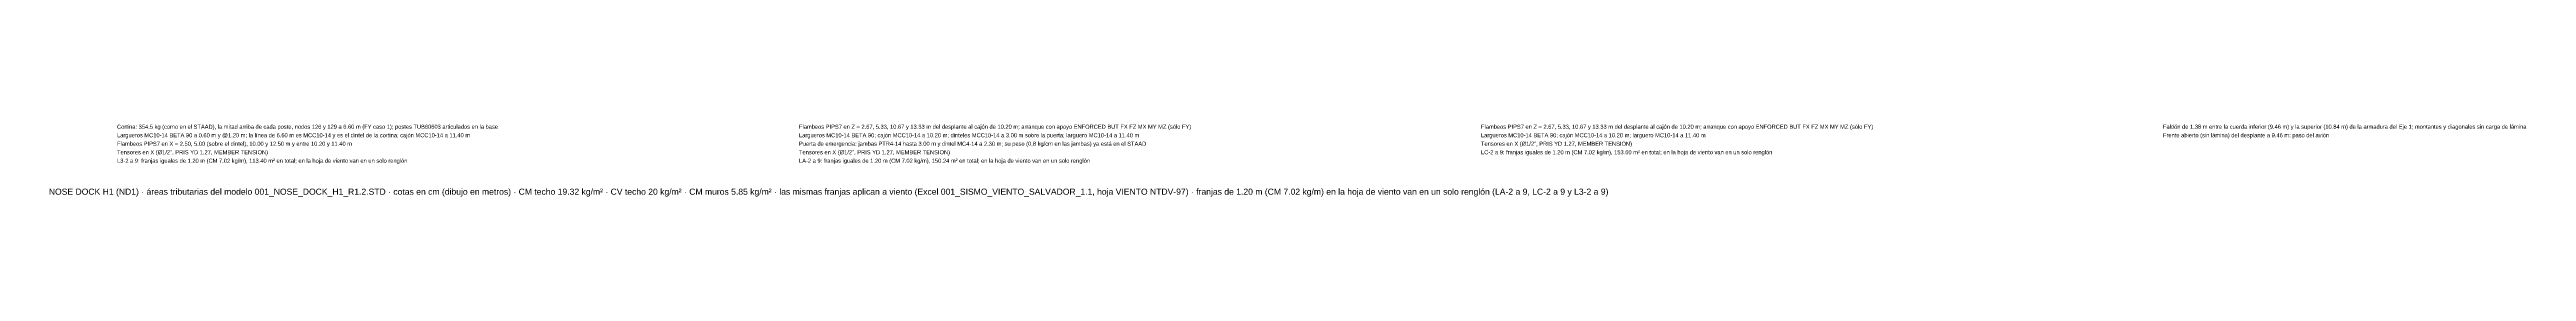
# Model space of a CAD drawing. Header units: metres. Extents: x -2.5 to 75.8, y -37.7 to 2.5.
# Drawn here: x -2.5 to 70.2, y -37.7 to -35.5 of the extents above; entities that cross this region are included whole.
import ezdxf

# ---------------------------------------------------------------- set-up
doc = ezdxf.new("R2010")
doc.units = ezdxf.units.M
doc.layers.add('TEXTO', color=7, linetype='Continuous')
doc.layers.add('TEXTO-AT', color=250, linetype='Continuous')
doc.styles.add('ARIAL', font='arial.ttf')

msp = doc.modelspace()

# ---------------------------------------------------------------- texts
at = {"layer": 'TEXTO', "style": 'ARIAL'}
msp.add_text('NOSE DOCK H1 (ND1) · áreas tributarias del modelo 001_NOSE_DOCK_H1_R1.2.STD · cotas en cm (dibujo en metros) · CM techo 19.32 kg/m² · CV techo 20 kg/m² · CM muros 5.85 kg/m² · las mismas franjas aplican a viento (Excel 001_SISMO_VIENTO_SALVADOR_1.1, hoja VIENTO NTDV-97) · franjas de 1.20 m (CM 7.02 kg/m) en la hoja de viento van en un solo renglón (LA-2 a 9, LC-2 a 9 y L3-2 a 9)', height=0.18, dxfattribs=at).set_placement((-2.5, -37.6))
at = {"layer": 'TEXTO-AT', "style": 'ARIAL'}
for s, p in [('Cortina: 354.5 kg (como en el STAAD), la mitad arriba de cada poste, nodos 126 y 129 a 6.60 m (FY caso 1); postes TUB60603 articulados en la base', (-0.5, -35.66)), ('Flambeos PIPS7 en Z = 2.67, 5.33, 10.67 y 13.33 m del desplante al cajón de 10.20 m; arranque con apoyo ENFORCED BUT FX FZ MX MY MZ (sólo FY)', (19.5, -35.66)), ('Flambeos PIPS7 en Z = 2.67, 5.33, 10.67 y 13.33 m del desplante al cajón de 10.20 m; arranque con apoyo ENFORCED BUT FX FZ MX MY MZ (sólo FY)', (39.5, -35.66)), ('Faldón de 1.38 m entre la cuerda inferior (9.46 m) y la superior (10.84 m) de la armadura del Eje 1; montantes y diagonales sin carga de lámina', (59.5, -35.66)), ('Tensores en X (Ø1/2", PRIS YD 1.27, MEMBER TENSION)', (-0.5, -36.41)), ('Largueros MC10-14 BETA 90 a 0.60 m y @1.20 m; la línea de 6.60 m es MCC10-14 y es el dintel de la cortina; cajón MCC10-14 a 11.40 m', (-0.5, -35.91)), ('Flambeos PIPS7 en X = 2.50, 5.00 (sobre el dintel), 10.00 y 12.50 m y entre 10.20 y 11.40 m', (-0.5, -36.16)), ('Tensores en X (Ø1/2", PRIS YD 1.27, MEMBER TENSION)', (19.5, -36.41)), ('Largueros MC10-14 BETA 90; cajón MCC10-14 a 10.20 m; dinteles MCC10-14 a 3.00 m sobre la puerta; larguero MC10-14 a 11.40 m', (19.5, -35.91)), ('Puerta de emergencia: jambas PTR4-14 hasta 3.00 m y dintel MC4-14 a 2.30 m; su peso (0.8 kg/cm en las jambas) ya está en el STAAD', (19.5, -36.16)), ('Tensores en X (Ø1/2", PRIS YD 1.27, MEMBER TENSION)', (39.5, -36.16)), ('Largueros MC10-14 BETA 90; cajón MCC10-14 a 10.20 m; larguero MC10-14 a 11.40 m', (39.5, -35.91)), ('LC-2 a 9: franjas iguales de 1.20 m (CM 7.02 kg/m), 153.60 m² en total; en la hoja de viento van en un solo renglón', (39.5, -36.41)), ('Frente abierto (sin lámina) del desplante a 9.46 m: paso del avión', (59.5, -35.91)), ('L3-2 a 9: franjas iguales de 1.20 m (CM 7.02 kg/m), 113.40 m² en total; en la hoja de viento van en un solo renglón', (-0.5, -36.66)), ('LA-2 a 9: franjas iguales de 1.20 m (CM 7.02 kg/m), 150.24 m² en total; en la hoja de viento van en un solo renglón', (19.5, -36.66))]:
    msp.add_text(s, height=0.12, dxfattribs=at).set_placement(p)

doc.saveas('drawing.dxf')
